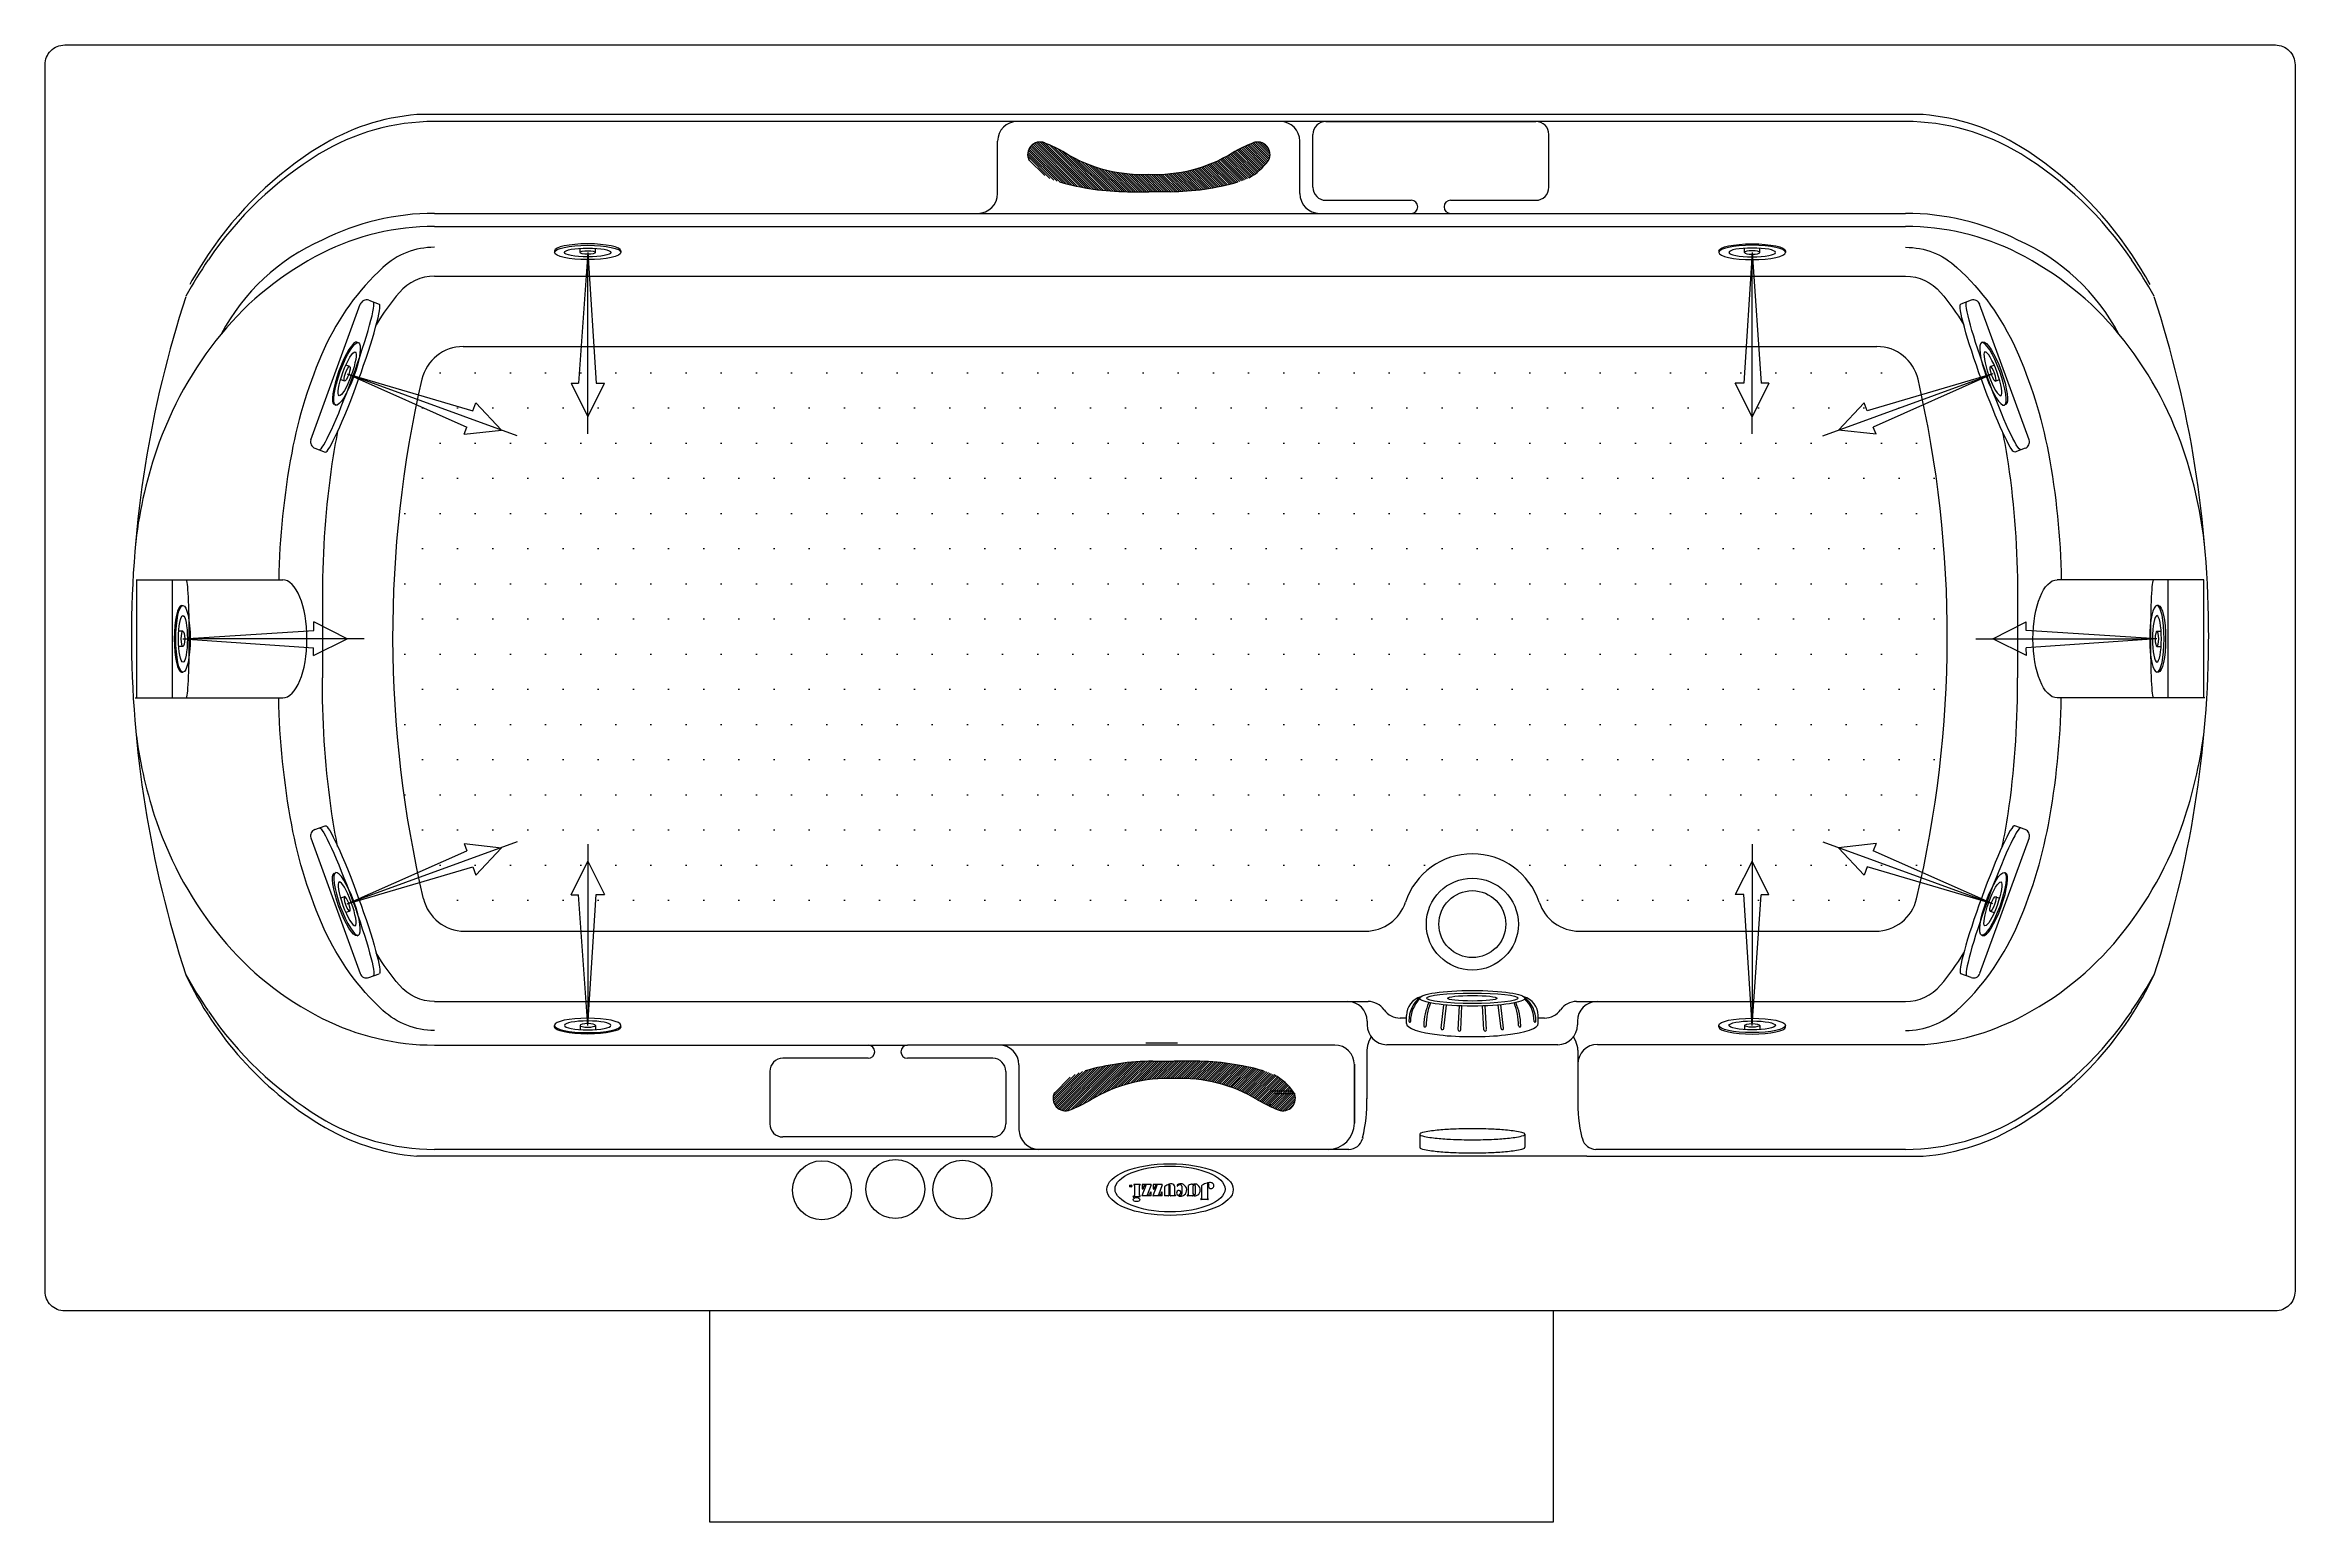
# Model space of a CAD drawing. Header units: millimetres. Extents: x -1228.07 to -1226.47, y 2261.23 to 2262.28.
import ezdxf
from ezdxf.enums import TextEntityAlignment as Align

# ---------------------------------------------------------------- set-up
doc = ezdxf.new("R2010")
doc.units = ezdxf.units.MM
doc.header["$LTSCALE"] = 10
doc.linetypes.add('CENTER', pattern=[2, 1.25, -0.25, 0.25, -0.25])
doc.linetypes.add('HIDDEN', pattern=[0.375, 0.25, -0.125])
for name, color, linetype in [('CONTOR04', 7, 'Continuous'), ('jacuzzi', 1, 'Continuous'), ('LCENTR02', 1, 'CENTER'), ('LCOTA02', 1, 'Continuous')]:
    doc.layers.add(name, color=color, linetype=linetype)
doc.styles.add('ROMANS', font='romans', dxfattribs={"height": 4})

# ---------------------------------------------------------------- blocks, each defined once
blk = doc.blocks.new('A$C302A24D9')
at = {"layer": 'jacuzzi'}
for p, q in [((1.81, 1.02), (1.81, 1.61)), ((2.9, 1.02), (2.9, 1.61)), ((0, 1.23), (0, 1.02)), ((4.71, 1.23), (4.71, 1.02))]:
    blk.add_line(p, q, dxfattribs=at)
at = {"layer": 'jacuzzi', "extrusion": (0, 0, -1)}
for centre, major_axis, ratio, start_param, end_param in [((2.36, 1.23), (2.36, 0), 0.431953, 3.141593, 6.283185), ((2.36, 1.02), (2.36, 0), 0.431953, 3.141593, 9.424778), ((2.36, 1.02), (1.65, 0), 0.381644, 3.141593, 9.424778), ((2.36, 1.02), (0.544, 0), 0.461888, 1.570796326794896, 7.853981633974482)]:
    blk.add_ellipse(centre, major_axis=major_axis, ratio=ratio, start_param=start_param, end_param=end_param, dxfattribs=at)
blk = doc.blocks.new('BMG')
at = {"layer": 'LCENTR02'}
blk.add_line((0, -12.84), (0, 1.55), dxfattribs=at)
at = {"layer": 'LCOTA02'}
for p, q in [((0, 0), (-0.59, -9.27)), ((0, 0), (0.64, -9.26)), ((0, -11.64), (-1.2, -9.27)), ((-0.59, -9.27), (-1.2, -9.27)), ((1.18, -9.25), (0, -11.64)), ((1.18, -9.25), (0.64, -9.26))]:
    blk.add_line(p, q, dxfattribs=at)
at = {"layer": 'CONTOR04', "yscale": 0.5}
blk.add_blockref('A$C302A24D9', (-2.36, -0.51), dxfattribs=at)

msp = doc.modelspace()

# ---------------------------------------------------------------- hatches: boundary and pattern name
at = {"layer": 'jacuzzi'}
h = msp.add_hatch(dxfattribs=at)
h.set_pattern_fill('ANSI31', color=256, scale=0.00884, style=0)
h.set_pattern_definition([(315, (-1229.847684, 2257.2577405), (-0.000781353, -0.000781353), [])])
h.paths.add_polyline_path([(-1227.2292, 2262.1989, -0.040015), (-1227.2142, 2262.2062, -0.693838), (-1227.2034, 2262.1936, -0.117767), (-1227.2174, 2262.1812, -0.051981), (-1227.225, 2262.1783, -0.067757), (-1227.2733, 2262.1714), (-1227.2885, 2262.1714), (-1227.3036, 2262.1714, -0.067757), (-1227.3519, 2262.1783, -0.051981), (-1227.3596, 2262.1812, -0.117767), (-1227.3736, 2262.1936, -0.693838), (-1227.3627, 2262.2062, -0.040015), (-1227.3478, 2262.1989, 0.150241), (-1227.2885, 2262.1837, 0.150241)])
h = msp.add_hatch(dxfattribs=at)
h.set_pattern_fill('DOTS', color=256, scale=0.4, style=0)
h.set_pattern_definition([(0, (-1254.44251, 2258.2927), (0.0125, 0.025), [0, -0.025])])
h.paths.add_polyline_path([(-1227.1344, 2261.6457, 0.284079), (-1227.1076, 2261.6622, 0.036532), (-1227.1059, 2261.6663, -0.72393), (-1227.0109, 2261.6663, 0.323974), (-1226.9824, 2261.6457), (-1226.7717, 2261.6457, 0.347675), (-1226.7425, 2261.6688, 0.115309), (-1226.7415, 2262.0381, 0.349236), (-1226.7707, 2262.0613), (-1227.7761, 2262.0613, 0.414216), (-1227.8061, 2262.0313, -0.056768), (-1227.8054, 2262.0381, 0.115309), (-1227.8043, 2261.6688, 0.347675), (-1227.7751, 2261.6457)])
h = msp.add_hatch(dxfattribs=at)
h.set_pattern_fill('ANSI31', color=256, scale=0.00884, style=0)
h.set_pattern_definition([(45, (-1229.8295968, 2266.4669485), (-0.000781353, 0.000781353), [])])
h.paths.add_polyline_path([(-1227.2111, 2261.5258, 0.040015), (-1227.1961, 2261.5185, 0.693838), (-1227.1853, 2261.5311, 0.117767), (-1227.1993, 2261.5435, 0.051981), (-1227.2069, 2261.5464, 0.067757), (-1227.2552, 2261.5533), (-1227.2704, 2261.5533), (-1227.2856, 2261.5533, 0.067757), (-1227.3338, 2261.5464, 0.051981), (-1227.3415, 2261.5435, 0.117767), (-1227.3555, 2261.5311, 0.693838), (-1227.3447, 2261.5185, 0.040015), (-1227.3297, 2261.5258, -0.150241), (-1227.2704, 2261.5409, -0.150241)])

# ---------------------------------------------------------------- linework, layer by layer
for p, q in [((-1227.4845, 2262.2262), (-1227.8089, 2262.2262)), ((-1227.7964, 2262.2267), (-1227.7964, 2262.2267)), ((-1227.7964, 2262.2267), (-1227.7964, 2262.2267)), ((-1227.7964, 2262.2267), (-1227.7964, 2262.2267)), ((-1227.7964, 2262.2267), (-1227.7964, 2262.2267)), ((-1227.7964, 2262.2267), (-1227.7964, 2262.2267)), ((-1226.7379, 2262.2262), (-1227.4845, 2262.2262)), ((-1227.4845, 2262.2213), (-1227.7964, 2262.2213)), ((-1226.7504, 2262.2213), (-1227.4845, 2262.2213)), ((-1227.1951, 2262.2213), (-1227.382, 2262.2213)), ((-1227.1718, 2262.1746), (-1227.1718, 2262.212)), ((-1227.1625, 2262.2213), (-1227.0133, 2262.2213)), ((-1227.004, 2262.1746), (-1227.004, 2262.212)), ((-1227.396, 2262.17), (-1227.396, 2262.2073)), ((-1227.1811, 2262.17), (-1227.1811, 2262.2073)), ((-1227.3036, 2262.1714), (-1227.2885, 2262.1714)), ((-1227.2733, 2262.1714), (-1227.2885, 2262.1714)), ((-1227.1625, 2262.1653), (-1227.1019, 2262.1653)), ((-1227.0739, 2262.1653), (-1227.0133, 2262.1653)), ((-1227.7964, 2262.156), (-1226.7504, 2262.156)), ((-1227.7964, 2262.1466), (-1227.4845, 2262.1466)), ((-1227.4845, 2262.1466), (-1226.7504, 2262.1466)), ((-1227.7964, 2262.1113), (-1226.7504, 2262.1113)), ((-1227.8843, 2261.995), (-1227.8492, 2262.0914)), ((-1227.8432, 2262.0942), (-1227.8358, 2262.0915)), ((-1226.7036, 2262.0942), (-1226.711, 2262.0915)), ((-1226.6625, 2261.995), (-1226.6977, 2262.0914)), ((-1227.7761, 2262.0613), (-1226.7707, 2262.0613)), ((-1227.8815, 2261.989), (-1227.8741, 2261.9863)), ((-1226.6653, 2261.989), (-1226.6727, 2261.9863)), ((-1228.0085, 2261.8955), (-1227.9044, 2261.8955)), ((-1228.0084, 2261.8955), (-1228.0084, 2261.8115)), ((-1227.983, 2261.8955), (-1227.983, 2261.8115)), ((-1226.5383, 2261.8955), (-1226.6425, 2261.8955)), ((-1226.5638, 2261.8955), (-1226.5638, 2261.8115)), ((-1226.5385, 2261.8955), (-1226.5385, 2261.8115)), ((-1227.8761, 2261.8855), (-1227.8761, 2261.8257)), ((-1226.6707, 2261.8855), (-1226.6707, 2261.8257)), ((-1227.8761, 2261.8214), (-1227.8761, 2261.8257)), ((-1226.6707, 2261.8214), (-1226.6707, 2261.8257)), ((-1228.0092, 2261.8115), (-1227.9044, 2261.8115)), ((-1226.5376, 2261.8115), (-1226.6425, 2261.8115)), ((-1227.8843, 2261.712), (-1227.8492, 2261.6155)), ((-1227.8815, 2261.718), (-1227.8741, 2261.7207)), ((-1226.6625, 2261.712), (-1226.6977, 2261.6155)), ((-1226.6653, 2261.718), (-1226.6727, 2261.7207)), ((-1227.7751, 2261.6457), (-1227.1344, 2261.6457)), ((-1226.9824, 2261.6457), (-1226.7717, 2261.6457)), ((-1227.8432, 2261.6128), (-1227.8358, 2261.6154)), ((-1226.7036, 2261.6128), (-1226.711, 2261.6154)), ((-1227.7964, 2261.5957), (-1227.1326, 2261.5957)), ((-1227.1053, 2261.58), (-1227.1053, 2261.5857)), ((-1227.1053, 2261.58), (-1227.1053, 2261.5857)), ((-1227.0806, 2261.5768), (-1227.0786, 2261.5933)), ((-1227.0788, 2261.5766), (-1227.0768, 2261.5932)), ((-1227.0685, 2261.5757), (-1227.0676, 2261.5926)), ((-1227.0666, 2261.5756), (-1227.0658, 2261.5926)), ((-1227.0502, 2261.5756), (-1227.0511, 2261.5926)), ((-1227.0484, 2261.5757), (-1227.0492, 2261.5926)), ((-1227.038, 2261.5766), (-1227.0401, 2261.5932)), ((-1227.0362, 2261.5768), (-1227.0382, 2261.5933)), ((-1227.0115, 2261.58), (-1227.0116, 2261.5857)), ((-1226.9843, 2261.5957), (-1226.7504, 2261.5957)), ((-1227.1332, 2261.5817), (-1227.1332, 2261.579)), ((-1227.1319, 2261.5675), (-1227.1304, 2261.5706)), ((-1227.1053, 2261.5839), (-1227.1098, 2261.5839)), ((-1227.0071, 2261.5839), (-1227.0116, 2261.5839)), ((-1226.9849, 2261.5675), (-1226.9865, 2261.5706)), ((-1226.9837, 2261.5817), (-1226.9837, 2261.579)), ((-1227.7964, 2261.5647), (-1227.4601, 2261.5647)), ((-1227.4881, 2261.5554), (-1227.5487, 2261.5554)), ((-1227.1563, 2261.5647), (-1227.4601, 2261.5647)), ((-1227.3995, 2261.5554), (-1227.4601, 2261.5554)), ((-1227.2856, 2261.5533), (-1227.2704, 2261.5533)), ((-1227.2552, 2261.5533), (-1227.2704, 2261.5533)), ((-1227.1334, 2261.5612), (-1227.1334, 2261.5266)), ((-1226.9977, 2261.565), (-1227.1192, 2261.565)), ((-1226.9834, 2261.5612), (-1226.9834, 2261.5266)), ((-1226.9694, 2261.5652), (-1226.7367, 2261.5652)), ((-1227.558, 2261.546), (-1227.558, 2261.5087)), ((-1227.3902, 2261.546), (-1227.3902, 2261.5087)), ((-1227.3808, 2261.5507), (-1227.3808, 2261.504)), ((-1227.1423, 2261.5512), (-1227.1423, 2261.5092)), ((-1227.1423, 2261.5092), (-1227.1423, 2261.5507)), ((-1227.1463, 2261.4906), (-1227.7964, 2261.4906)), ((-1227.3995, 2261.4994), (-1227.5487, 2261.4994)), ((-1227.1364, 2261.4988), (-1227.1366, 2261.498)), ((-1227.0958, 2261.5013), (-1227.0958, 2261.4921)), ((-1227.0211, 2261.5013), (-1227.0211, 2261.4921)), ((-1226.9804, 2261.4988), (-1226.9802, 2261.498)), ((-1226.7504, 2261.4906), (-1226.9705, 2261.4906)), ((-1226.977, 2261.4857), (-1227.8089, 2261.4857)), ((-1226.977, 2261.4857), (-1226.7379, 2261.4857)), ((-1227.2992, 2261.4655), (-1227.2992, 2261.4654)), ((-1227.2947, 2261.4656), (-1227.2991, 2261.4656)), ((-1227.2946, 2261.4655), (-1227.2946, 2261.4653)), ((-1227.2907, 2261.465), (-1227.2935, 2261.4576)), ((-1227.2869, 2261.4575), (-1227.2934, 2261.4575)), ((-1227.2932, 2261.4655), (-1227.2932, 2261.4625)), ((-1227.2869, 2261.4656), (-1227.2931, 2261.4656)), ((-1227.2927, 2261.4624), (-1227.2931, 2261.4624)), ((-1227.2868, 2261.4654), (-1227.2896, 2261.4581)), ((-1227.2869, 2261.4601), (-1227.2872, 2261.4601)), ((-1227.2868, 2261.4576), (-1227.2868, 2261.46)), ((-1227.2827, 2261.465), (-1227.2856, 2261.4576)), ((-1227.279, 2261.4575), (-1227.2855, 2261.4575)), ((-1227.2853, 2261.4655), (-1227.2853, 2261.4625)), ((-1227.279, 2261.4656), (-1227.2852, 2261.4656)), ((-1227.2848, 2261.4624), (-1227.2852, 2261.4624)), ((-1227.2789, 2261.4654), (-1227.2817, 2261.4581)), ((-1227.279, 2261.4601), (-1227.2793, 2261.4601)), ((-1227.2789, 2261.4576), (-1227.2789, 2261.46)), ((-1227.2744, 2261.4575), (-1227.2773, 2261.4575)), ((-1227.2695, 2261.4575), (-1227.2731, 2261.4575)), ((-1227.27, 2261.4582), (-1227.27, 2261.4639)), ((-1227.2695, 2261.4581), (-1227.2699, 2261.4581)), ((-1227.2694, 2261.458), (-1227.2694, 2261.4576)), ((-1227.2683, 2261.4652), (-1227.2683, 2261.4646)), ((-1227.265, 2261.4644), (-1227.265, 2261.4592)), ((-1227.2611, 2261.4577), (-1227.2611, 2261.4579)), ((-1227.261, 2261.4581), (-1227.2604, 2261.4581)), ((-1227.2573, 2261.4575), (-1227.261, 2261.4575)), ((-1227.2603, 2261.4583), (-1227.2603, 2261.4649)), ((-1227.2573, 2261.4654), (-1227.2573, 2261.4659)), ((-1227.2571, 2261.4578), (-1227.2571, 2261.4577)), ((-1227.2507, 2261.4555), (-1227.2507, 2261.465)), ((-1227.2468, 2261.4658), (-1227.2468, 2261.4557)), ((-1227.2515, 2261.4551), (-1227.2515, 2261.4553)), ((-1227.2513, 2261.4555), (-1227.2507, 2261.4555)), ((-1227.2464, 2261.4549), (-1227.2513, 2261.4549)), ((-1227.2466, 2261.4555), (-1227.2464, 2261.4555)), ((-1227.2462, 2261.4553), (-1227.2462, 2261.4551)), ((-1227.6008, 2261.3757), (-1227.6008, 2261.2257)), ((-1227.0008, 2261.2257), (-1227.0008, 2261.3757)), ((-1227.6008, 2261.2257), (-1227.0008, 2261.2257))]:
    msp.add_line(p, q, dxfattribs=at)
at = {"layer": 'jacuzzi', "linetype": 'HIDDEN'}
for p, q in [((-1227.2748, 2261.5661), (-1227.2905, 2261.5661)), ((-1227.2748, 2261.5661), (-1227.2905, 2261.5661)), ((-1227.2682, 2261.5661), (-1227.2761, 2261.5661)), ((-1227.2023, 2261.5221), (-1227.2028, 2261.5221)), ((-1227.1989, 2261.5302), (-1227.1845, 2261.5302))]:
    msp.add_line(p, q, dxfattribs=at)
at = {"layer": 'jacuzzi', "color": 3}
msp.add_lwpolyline([(-1226.4734, 2261.3897, -0.414214), (-1226.4874, 2261.3757), (-1228.0594, 2261.3757, -0.414214), (-1228.0734, 2261.3897), (-1228.0734, 2262.2617, -0.414214), (-1228.0594, 2262.2757), (-1226.4874, 2262.2757, -0.414214), (-1226.4734, 2262.2617)], format="xyb", close=True, dxfattribs=at)
at = {"layer": 'jacuzzi'}
for points in [[(-1227.7964, 2262.1319, 0.188149), (-1227.8331, 2262.1176, 0.101334), (-1227.8748, 2262.0598, 0.059725), (-1227.898, 2261.9856, 0.041549), (-1227.9072, 2261.8955)], [(-1226.7504, 2262.1319, -0.188149), (-1226.7138, 2262.1176, -0.101334), (-1226.672, 2262.0598, -0.059725), (-1226.6488, 2261.9856, -0.041549), (-1226.6396, 2261.8955)], [(-1227.7964, 2262.1113, 0.219593), (-1227.8213, 2262.0998, 0.041078), (-1227.8379, 2262.0768)], [(-1226.7504, 2262.1113, -0.219593), (-1226.7255, 2262.0998, -0.041078), (-1226.709, 2262.0768)], [(-1227.8653, 2262.001, 0.016396), (-1227.8694, 2261.9779, 0.03634), (-1227.8761, 2261.8855)], [(-1226.6816, 2262.001, -0.016396), (-1226.6774, 2261.9779, -0.03634), (-1226.6707, 2261.8855)], [(-1227.7964, 2261.5751, -0.188149), (-1227.8331, 2261.5894, -0.101334), (-1227.8748, 2261.6472, -0.059725), (-1227.898, 2261.7214, -0.041549), (-1227.9072, 2261.8115)], [(-1227.8653, 2261.706, -0.016396), (-1227.8694, 2261.7291, -0.03634), (-1227.8761, 2261.8214)], [(-1226.7504, 2261.5751, 0.188149), (-1226.7138, 2261.5894, 0.101334), (-1226.672, 2261.6472, 0.059725), (-1226.6488, 2261.7214, 0.041549), (-1226.6396, 2261.8115)], [(-1226.6816, 2261.706, 0.016396), (-1226.6774, 2261.7291, 0.03634), (-1226.6707, 2261.8214)], [(-1227.7964, 2261.5957, -0.219593), (-1227.8213, 2261.6072, -0.041078), (-1227.8379, 2261.6302)], [(-1226.7504, 2261.5957, 0.219593), (-1226.7255, 2261.6072, 0.041078), (-1226.709, 2261.6302)], [(-1227.2987, 2261.4649), (-1227.2987, 2261.4578, -0.309408), (-1227.2988, 2261.4576, 0.090701), (-1227.2997, 2261.4571, 0.365017), (-1227.2997, 2261.4569), (-1227.2996, 2261.4568, 0.451807), (-1227.2994, 2261.4567, -0.178007), (-1227.2982, 2261.4571)], [(-1227.2983, 2261.4571), (-1227.2948, 2261.4571, 0.414214), (-1227.2947, 2261.4572), (-1227.2947, 2261.4577, 0.414214), (-1227.2948, 2261.4578), (-1227.2951, 2261.4578, -0.414214), (-1227.2952, 2261.4579), (-1227.2952, 2261.4649)], [(-1227.2739, 2261.4658, 0.062974), (-1227.2771, 2261.4642, 0.257829), (-1227.2774, 2261.4636), (-1227.2774, 2261.4576)], [(-1227.2732, 2261.4576), (-1227.2732, 2261.4647, 0.135484), (-1227.2732, 2261.4648, 0.597309), (-1227.2743, 2261.4648, 0.11277), (-1227.2743, 2261.4647), (-1227.2743, 2261.4576)]]:
    msp.add_lwpolyline(points, format="xyb", dxfattribs=at)
at = {"layer": 'jacuzzi', "linetype": 'HIDDEN'}
msp.add_lwpolyline([(-1227.1873, 2261.5319), (-1227.2017, 2261.5319)], dxfattribs=at)
at = {"layer": 'jacuzzi'}
msp.add_lwpolyline([(-1227.2571, 2261.4643), (-1227.2571, 2261.4591, 1), (-1227.2552, 2261.4591), (-1227.2552, 2261.4643, 1)], format="xyb", close=True, dxfattribs=at)
for centre, radius in [((-1227.0584, 2261.6507), 0.0327), ((-1227.0584, 2261.6507), 0.0238), ((-1227.5209, 2261.4615), 0.021), ((-1227.4687, 2261.4624), 0.021), ((-1227.421, 2261.4619), 0.021), ((-1227.3013, 2261.4645), 0.000795)]:
    msp.add_circle(centre, radius, dxfattribs=at)
for centre, radius, start, end in [((-1227.7964, 2262.0717), 0.155, 94.6272, 121.8405), ((-1226.7504, 2262.0717), 0.155, 58.1595, 85.3728), ((-1227.7964, 2262.064), 0.1573, 90, 121.4315), ((-1227.382, 2262.2073), 0.014, 90, 180), ((-1227.1951, 2262.2073), 0.014, 0, 90), ((-1227.1625, 2262.212), 0.00933, 90, 180), ((-1227.0133, 2262.212), 0.00933, 0, 90), ((-1226.7504, 2262.064), 0.1573, 58.5685, 90), ((-1227.741, 2261.9825), 0.26, 121.8405, 146.2966), ((-1227.7441, 2261.9785), 0.2575, 121.4315, 145.8725), ((-1227.3658, 2262.1979), 0.00884, 67.6064, 208.6514), ((-1227.4005, 2262.1092), 0.104, 59.5405, 68.534), ((-1227.2935, 2262.2878), 0.1041, 238.576, 272.7531), ((-1227.2835, 2262.2878), 0.1041, 267.2469, 301.424), ((-1227.1764, 2262.1092), 0.104, 111.466, 120.4595), ((-1227.2364, 2262.2168), 0.0403, 298.1047, 324.9712), ((-1227.2111, 2262.1979), 0.00884, 331.3486, 112.3936), ((-1226.8058, 2261.9825), 0.26, 33.7034, 58.1595), ((-1226.8027, 2261.9785), 0.2575, 34.1275, 58.5685), ((-1227.3024, 2262.3522), 0.1808, 254.0978, 269.6029), ((-1227.2746, 2262.3522), 0.1808, 270.3971, 285.9022), ((-1227.41, 2262.17), 0.014, 270, 0), ((-1227.1671, 2262.17), 0.014, 180, 270), ((-1227.1625, 2262.1746), 0.00933, 180, 270), ((-1227.1019, 2262.1606), 0.00467, 270, 90), ((-1227.0739, 2262.1606), 0.00467, 90, 270), ((-1227.0133, 2262.1746), 0.00933, 270, 0), ((-1227.7964, 2261.9783), 0.1777, 90, 116.739), ((-1227.7964, 2261.969), 0.1777, 90, 116.739), ((-1226.7504, 2261.9783), 0.1777, 63.261, 90), ((-1226.7504, 2261.969), 0.1777, 63.261, 90), ((-1227.8157, 2261.9998), 0.15, 113.8287, 152.0047), ((-1226.7311, 2261.9998), 0.15, 27.9953, 66.1713), ((-1227.6613, 2261.9223), 0.3576, 145.8725, 150.744), ((-1227.6532, 2261.9239), 0.3656, 146.2966, 150.2145), ((-1227.7761, 2261.9287), 0.2228, 116.739, 140.5737), ((-1226.7707, 2261.9287), 0.2228, 39.4263, 63.261), ((-1226.8937, 2261.9239), 0.3656, 29.7855, 33.7034), ((-1226.8856, 2261.9223), 0.3576, 29.256, 34.1275), ((-1227.2337, 2261.854), 0.7783, 161.8403, 180), ((-1227.3131, 2261.854), 0.7783, 0, 18.1597), ((-1227.8448, 2262.0898), 0.00467, 70, 160), ((-1226.702, 2262.0898), 0.00467, 20, 110), ((-1227.7443, 2261.9026), 0.2639, 140.5737, 161.1934), ((-1226.8025, 2261.9026), 0.2639, 18.8066, 39.4263), ((-1227.7761, 2262.0313), 0.03, 90, 167.0042), ((-1226.7707, 2262.0313), 0.03, 12.9958, 90), ((-1227.0148, 2261.8556), 0.8114, 167.0042, 193.3149), ((-1227.5321, 2261.8556), 0.8114, 346.6851, 12.9958), ((-1227.6944, 2261.8855), 0.3167, 161.1934, 174.0453), ((-1227.8799, 2261.9934), 0.00467, 160, 250), ((-1226.6669, 2261.9934), 0.00467, 290, 20), ((-1226.8525, 2261.8855), 0.3167, 5.9547, 18.8066), ((-1227.2337, 2261.8573), 0.7783, 180, 198.1597), ((-1227.3131, 2261.8573), 0.7783, 341.8403, 0), ((-1227.6944, 2261.8258), 0.3167, 187.4771, 198.8066), ((-1226.8525, 2261.8258), 0.3167, 341.1934, 352.5229), ((-1227.7443, 2261.8088), 0.2639, 198.8066, 219.4263), ((-1227.8799, 2261.7136), 0.00467, 110, 200), ((-1226.6669, 2261.7136), 0.00467, 340, 70), ((-1226.8025, 2261.8088), 0.2639, 320.5737, 341.1934), ((-1227.0584, 2261.6507), 0.05, 18.1962, 161.8038), ((-1227.7751, 2261.6757), 0.03, 193.3149, 270), ((-1227.1344, 2261.6757), 0.03, 270, 341.8038), ((-1226.9824, 2261.6757), 0.03, 198.1962, 270), ((-1226.7717, 2261.6757), 0.03, 270, 346.6851), ((-1227.7761, 2261.7827), 0.2228, 219.4263, 243.261), ((-1226.7707, 2261.7827), 0.2228, 296.739, 320.5737), ((-1227.7474, 2261.7212), 0.2497, 205.2358, 238.4122), ((-1227.6613, 2261.7896), 0.3576, 209.2635, 214.1275), ((-1227.8448, 2261.6171), 0.00467, 200, 290), ((-1226.702, 2261.6171), 0.00467, 250, 340), ((-1226.7995, 2261.7212), 0.2497, 301.5878, 334.7642), ((-1226.8856, 2261.7896), 0.3576, 325.8725, 330.7365), ((-1227.7441, 2261.7334), 0.2575, 214.1275, 238.5685), ((-1227.1472, 2261.5817), 0.014, 0, 90), ((-1227.1326, 2261.5817), 0.014, 35.3694, 90), ((-1227.1098, 2261.5979), 0.014, 215.3694, 270), ((-1227.0913, 2261.5856), 0.014, 105.4909, 179.5), ((-1227.0831, 2261.5824), 0.0204, 127.8314, 181.6456), ((-1227.0797, 2261.5816), 0.0227, 134.3309, 180.2321), ((-1227.0519, 2261.5783), 0.041, 156.1373, 179.444), ((-1227.0471, 2261.5783), 0.0442, 158.2863, 179.644), ((-1227.0697, 2261.5783), 0.0442, 0.356, 21.7114), ((-1227.065, 2261.5783), 0.041, 0.556, 23.8599), ((-1227.0256, 2261.5856), 0.014, 0.5, 74.4472), ((-1227.0337, 2261.5824), 0.0204, 358.3544, 52.1082), ((-1227.0372, 2261.5816), 0.0227, 359.7679, 45.0739), ((-1227.0071, 2261.5979), 0.014, 270, 324.6306), ((-1226.9843, 2261.5817), 0.014, 90, 144.6306), ((-1226.9697, 2261.5817), 0.014, 90, 180), ((-1226.8027, 2261.7334), 0.2575, 301.4315, 325.8725), ((-1227.7964, 2261.7424), 0.1777, 243.261, 270), ((-1227.1192, 2261.579), 0.014, 180, 270), ((-1227.1029, 2261.5816), 0.000574, 158.3204, 352.6804), ((-1227.0921, 2261.5784), 0.000827, 160.0987, 10.7386), ((-1227.0797, 2261.5766), 0.000906, 170.818, 354.7502), ((-1227.0676, 2261.5756), 0.000924, 176.3618, 357.5776), ((-1227.0493, 2261.5756), 0.000924, 182.4224, 3.6382), ((-1227.0371, 2261.5766), 0.000906, 185.2498, 9.182), ((-1227.0247, 2261.5784), 0.000827, 169.2614, 19.9013), ((-1227.0139, 2261.5816), 0.000574, 187.3196, 21.6796), ((-1226.9977, 2261.579), 0.014, 270, 0), ((-1226.7504, 2261.7424), 0.1777, 274.4405, 296.739), ((-1227.5487, 2261.546), 0.00933, 90, 180), ((-1227.4881, 2261.56), 0.00467, 270, 90), ((-1227.4601, 2261.56), 0.00467, 90, 270), ((-1227.3995, 2261.546), 0.00933, 0, 90), ((-1227.3948, 2261.5507), 0.014, 0, 90), ((-1227.2843, 2261.3725), 0.1808, 90.3971, 105.9022), ((-1227.2565, 2261.3725), 0.1808, 74.0978, 89.6029), ((-1227.1563, 2261.5507), 0.014, 0, 90), ((-1227.1563, 2261.5507), 0.014, 0, 90), ((-1227.1194, 2261.5612), 0.014, 153.4979, 180), ((-1227.1194, 2261.5612), 0.014, 153.4979, 180), ((-1226.9974, 2261.5612), 0.014, 0, 26.5021), ((-1226.9694, 2261.5512), 0.014, 90, 180), ((-1227.2754, 2261.4369), 0.1041, 87.2469, 121.424), ((-1227.2654, 2261.4369), 0.1041, 58.576, 92.7531), ((-1227.2183, 2261.5079), 0.0403, 35.0288, 61.8953), ((-1227.3477, 2261.5268), 0.00884, 151.3486, 292.3936), ((-1227.3824, 2261.6155), 0.104, 291.466, 300.4595), ((-1227.1584, 2261.6155), 0.104, 239.5405, 248.534), ((-1227.1931, 2261.5268), 0.00884, 247.6064, 28.6514), ((-1227.2391, 2261.5241), 0.1057, 346.1843, 1.3923), ((-1226.8778, 2261.5241), 0.1057, 178.6077, 193.8157), ((-1227.7964, 2261.6479), 0.1573, 238.5685, 270), ((-1227.7964, 2261.6402), 0.155, 238.1595, 265.3728), ((-1227.5487, 2261.5087), 0.00933, 180, 270), ((-1227.3995, 2261.5087), 0.00933, 270, 0), ((-1227.3668, 2261.5046), 0.014, 180, 270), ((-1227.161, 2261.5092), 0.0187, 270, 0), ((-1227.0773, 2261.432), 0.0724, 95.9674, 104.1631), ((-1227.0661, 2261.3246), 0.1804, 92.4792, 95.9674), ((-1227.0584, 2261.1481), 0.3571, 90, 92.4792), ((-1227.0584, 2261.1481), 0.3571, 87.5208, 90), ((-1227.0508, 2261.3246), 0.1804, 84.0326, 87.5208), ((-1227.0396, 2261.432), 0.0724, 75.8369, 84.0326), ((-1226.7504, 2261.6479), 0.1573, 270, 301.4315), ((-1226.7504, 2261.6402), 0.155, 274.6272, 301.8405), ((-1227.1463, 2261.5006), 0.01, 270, 345.3158), ((-1227.0948, 2261.5013), 0.00098, 104.1631, 180), ((-1227.0948, 2261.5013), 0.00098, 180, 255.8369), ((-1227.0948, 2261.4921), 0.00098, 180, 255.8369), ((-1227.0773, 2261.5706), 0.0724, 255.8369, 264.0326), ((-1227.0773, 2261.5613), 0.0724, 255.8369, 264.0326), ((-1227.0661, 2261.678), 0.1804, 264.0326, 267.5208), ((-1227.0661, 2261.6687), 0.1804, 264.0326, 267.5208), ((-1227.0584, 2261.8545), 0.3571, 267.5208, 270), ((-1227.0584, 2261.8452), 0.3571, 267.5208, 270), ((-1227.0584, 2261.8545), 0.3571, 270, 272.4792), ((-1227.0584, 2261.8452), 0.3571, 270, 272.4792), ((-1227.0508, 2261.678), 0.1804, 272.4792, 275.9674), ((-1227.0508, 2261.6687), 0.1804, 272.4792, 275.9674), ((-1227.0396, 2261.5706), 0.0724, 275.9674, 284.1631), ((-1227.0396, 2261.5613), 0.0724, 275.9674, 284.1631), ((-1227.0221, 2261.5013), 0.00098, 0, 75.8369), ((-1227.0221, 2261.5013), 0.00098, 284.1631, 0), ((-1227.0221, 2261.4921), 0.00098, 284.1631, 0), ((-1226.9705, 2261.5006), 0.01, 194.6842, 270), ((-1227.2991, 2261.4655), 0.0000913, 90, 180), ((-1227.2991, 2261.4654), 0.0000913, 180, 273.6112), ((-1227.2991, 2261.4649), 0.000365, 0, 93.6112), ((-1227.2948, 2261.4649), 0.000365, 82.1724, 180), ((-1227.2947, 2261.4655), 0.0000913, 0, 90), ((-1227.2947, 2261.4653), 0.0000913, 262.1724, 0), ((-1227.2934, 2261.4576), 0.0000913, 158.9296, 270), ((-1227.2931, 2261.4655), 0.0000913, 90, 180), ((-1227.2931, 2261.4625), 0.0000913, 180, 270), ((-1227.2927, 2261.4625), 0.000114, 270, 3.7772), ((-1227.29, 2261.4627), 0.00262, 114.8275, 183.7772), ((-1227.2906, 2261.4627), 0.00243, 94.0743, 101.2218), ((-1227.2908, 2261.465), 0.000114, 338.9296, 94.0743), ((-1227.2895, 2261.4581), 0.000114, 158.9296, 260.3374), ((-1227.2892, 2261.4595), 0.0016, 260.3374, 309.0048), ((-1227.2899, 2261.4603), 0.00257, 310.1573, 355.0588), ((-1227.2872, 2261.46), 0.0000913, 90, 175.0588), ((-1227.2869, 2261.4654), 0.000114, 338.9296, 90), ((-1227.2869, 2261.46), 0.0000913, 0, 90), ((-1227.2869, 2261.4576), 0.0000913, 270, 0), ((-1227.2855, 2261.4576), 0.0000913, 158.9296, 270), ((-1227.2852, 2261.4655), 0.0000913, 90, 180), ((-1227.2852, 2261.4625), 0.0000913, 180, 270), ((-1227.2848, 2261.4625), 0.000114, 270, 3.7772), ((-1227.282, 2261.4627), 0.00262, 114.8275, 183.7772), ((-1227.2827, 2261.4627), 0.00243, 94.0743, 101.2218), ((-1227.2828, 2261.465), 0.000114, 338.9296, 94.0743), ((-1227.2816, 2261.4581), 0.000114, 158.9296, 260.3374), ((-1227.2813, 2261.4595), 0.0016, 260.3374, 309.0048), ((-1227.282, 2261.4603), 0.00257, 310.1573, 355.0588), ((-1227.2793, 2261.46), 0.0000913, 90, 175.0588), ((-1227.279, 2261.4654), 0.000114, 338.9296, 90), ((-1227.279, 2261.46), 0.0000913, 0, 90), ((-1227.279, 2261.4576), 0.0000913, 270, 0), ((-1227.2773, 2261.4576), 0.0000913, 180, 270), ((-1227.2744, 2261.4576), 0.0000913, 270, 0), ((-1227.2725, 2261.4619), 0.00421, 84.0736, 109.8501), ((-1227.2731, 2261.4576), 0.0000913, 180, 270), ((-1227.2722, 2261.4639), 0.00214, 0, 87.9232), ((-1227.2699, 2261.4582), 0.0000913, 180, 270), ((-1227.2695, 2261.458), 0.0000913, 0, 90), ((-1227.2695, 2261.4576), 0.0000913, 270, 0), ((-1227.2669, 2261.4596), 0.00179, 114.3936, 205.9072), ((-1227.2658, 2261.4604), 0.00316, 209.5272, 267.5019), ((-1227.2654, 2261.4617), 0.00467, 115.0031, 128.9089), ((-1227.2682, 2261.4652), 0.000114, 129.1312, 180), ((-1227.2682, 2261.4646), 0.000114, 180, 324.8584), ((-1227.2663, 2261.4633), 0.0022, 115.2704, 144.8584), ((-1227.2671, 2261.46), 0.00138, 290.2833, 110.7343), ((-1227.2659, 2261.4619), 0.00427, 61.6824, 109.3433), ((-1227.2662, 2261.4628), 0.00266, 78.5772, 114.2197), ((-1227.2665, 2261.4583), 0.000419, 109.0295, 224.0873), ((-1227.2662, 2261.4587), 0.000976, 230.781, 276.3414), ((-1227.2663, 2261.4589), 0.00116, 277.112, 327.2426), ((-1227.2658, 2261.4612), 0.00398, 268.5996, 308.9527), ((-1227.2659, 2261.4645), 0.000927, 354.0544, 72.5389), ((-1227.267, 2261.4593), 0.00197, 330.4373, 359.0124), ((-1227.266, 2261.4617), 0.00446, 307.1313, 62.2671), ((-1227.261, 2261.4579), 0.000183, 90, 180), ((-1227.261, 2261.4577), 0.000183, 180, 270), ((-1227.2604, 2261.4583), 0.000183, 270, 0), ((-1227.2565, 2261.4585), 0.00749, 96.286, 120.0862), ((-1227.2556, 2261.4629), 0.00305, 48.3999, 124.2305), ((-1227.2573, 2261.4577), 0.000183, 270, 0), ((-1227.2571, 2261.4578), 0.0000913, 51.4553, 180), ((-1227.2556, 2261.4603), 0.0028, 239.9231, 312.2761), ((-1227.2563, 2261.4617), 0.00441, 306.3033, 51.4856), ((-1227.2505, 2261.465), 0.000183, 118.8232, 180), ((-1227.2414, 2261.447), 0.0204, 105.5604, 116.8444), ((-1227.245, 2261.46), 0.00692, 80.1754, 105.4183), ((-1227.2462, 2261.4658), 0.000567, 140.2199, 171.1443), ((-1227.2462, 2261.4657), 0.000606, 117.2029, 136.5289), ((-1227.2463, 2261.4658), 0.000455, 66.1283, 117.2029), ((-1227.2464, 2261.4656), 0.000664, 15.7752, 66.1283), ((-1227.2442, 2261.4645), 0.00184, 149.3882, 303.2376), ((-1227.2462, 2261.4657), 0.000455, 329.3882, 15.7752), ((-1227.2442, 2261.465), 0.00182, 54.8089, 80.1754), ((-1227.2443, 2261.4648), 0.00211, 302.9803, 54.8089), ((-1227.2513, 2261.4553), 0.000183, 90, 180), ((-1227.2513, 2261.4551), 0.000183, 180, 270), ((-1227.2466, 2261.4557), 0.000183, 180, 270), ((-1227.2464, 2261.4553), 0.000183, 0, 90), ((-1227.2464, 2261.4551), 0.000183, 270, 0)]:
    msp.add_arc(centre, radius, start, end, dxfattribs=at)
at = {"layer": 'jacuzzi', "linetype": 'HIDDEN'}
for centre, radius, start, end in [((-1227.2023, 2261.5228), 0.000693, 270, 345.1417), ((-1227.1873, 2261.5302), 0.00168, 0, 90)]:
    msp.add_arc(centre, radius, start, end, dxfattribs=at)
at = {"layer": 'jacuzzi'}
for centre, major_axis, ratio, start_param, end_param in [((-1227.8592, 2262.0405), (0.0192, 0.0526), 0.081634, 3.141593, 6.283185), ((-1227.8549, 2262.0389), (0.0192, 0.0526), 0.081634, 3.141593, 6.283185), ((-1227.9729, 2261.8535), (0, 0.042), 0.049428, 3.141593, 6.283185), ((-1227.9044, 2261.8535), (0, 0.042), 0.411322, 3.141593, 6.283185), ((-1226.6919, 2261.6681), (-0.0192, -0.0526), 0.081634, 3.141593, 6.283185), ((-1226.6876, 2261.6665), (-0.0192, -0.0526), 0.081634, 3.141593, 6.283185), ((-1227.0584, 2261.58), (-0.0469, 0), 0.198307, 6.281174, 9.428239)]:
    msp.add_ellipse(centre, major_axis=major_axis, ratio=ratio, start_param=start_param, end_param=end_param, dxfattribs=at)
at = {"layer": 'jacuzzi', "extrusion": (0, 0, -1)}
for centre, major_axis, ratio in [((-1226.6919, 2262.0389), (-0.0192, 0.0526), 0.081634), ((-1226.6876, 2262.0405), (-0.0192, 0.0526), 0.081634), ((-1226.6425, 2261.8535), (0, 0.042), 0.411322), ((-1226.5739, 2261.8535), (0, 0.042), 0.049428), ((-1227.8592, 2261.6665), (0.0192, -0.0526), 0.081634), ((-1227.8549, 2261.6681), (0.0192, -0.0526), 0.081634)]:
    msp.add_ellipse(centre, major_axis=major_axis, ratio=ratio, start_param=3.141593, end_param=6.283185, dxfattribs=at)
at = {"layer": 'jacuzzi'}
for centre, major_axis, ratio in [((-1227.0584, 2261.598), (-0.0373, 0), 0.1484), ((-1227.0584, 2261.598), (-0.0326, 0), 0.114375), ((-1227.0584, 2261.598), (-0.0176, 0), 0.112344), ((-1227.2734, 2261.462), (0.045, 0), 0.408776), ((-1227.2734, 2261.4624), (0.0391, 0), 0.415223), ((-1227.2972, 2261.4549), (0.00235, 0), 0.621803)]:
    msp.add_ellipse(centre, major_axis=major_axis, ratio=ratio, dxfattribs=at)

# ---------------------------------------------------------------- block references
at = {"layer": 'jacuzzi', "yscale": 0.01003300330046386, "zscale": 0.0100330033003292}
for p, xscale, rotation in [((-1227.6875, 2262.1282), -0.0100330033002881, 359.9999999904682), ((-1226.8594, 2262.1282), 0.0100330033002881, 9.531837323132834e-09), ((-1227.8586, 2262.0419), -0.0100330033002881, 70.00000028688667), ((-1226.6882, 2262.0419), 0.0100330033002881, 289.9999997131133), ((-1227.9753, 2261.8535), -0.0100330033002881, 89.99999999998018), ((-1226.5716, 2261.8535), 0.0100330033002881, 270.0000000000198), ((-1227.8586, 2261.6651), 0.0100330033002881, 109.9999997131133), ((-1226.6882, 2261.6651), -0.0100330033002881, 250.0000002868867), ((-1227.6875, 2261.5787), 0.0100330033002881, 180.0000000095319), ((-1226.8594, 2261.5787), -0.0100330033002881, 179.9999999904681)]:
    msp.add_blockref('BMG', p, dxfattribs=dict(at, xscale=xscale, rotation=rotation))

# ---------------------------------------------------------------- texts
at = {"layer": 'jacuzzi', "style": 'ROMANS'}
msp.add_text('R', height=0.000797, rotation=180, dxfattribs=at).set_placement((-1227.3013, 2261.4645), align=Align.MIDDLE_CENTER)

doc.saveas('drawing.dxf')
